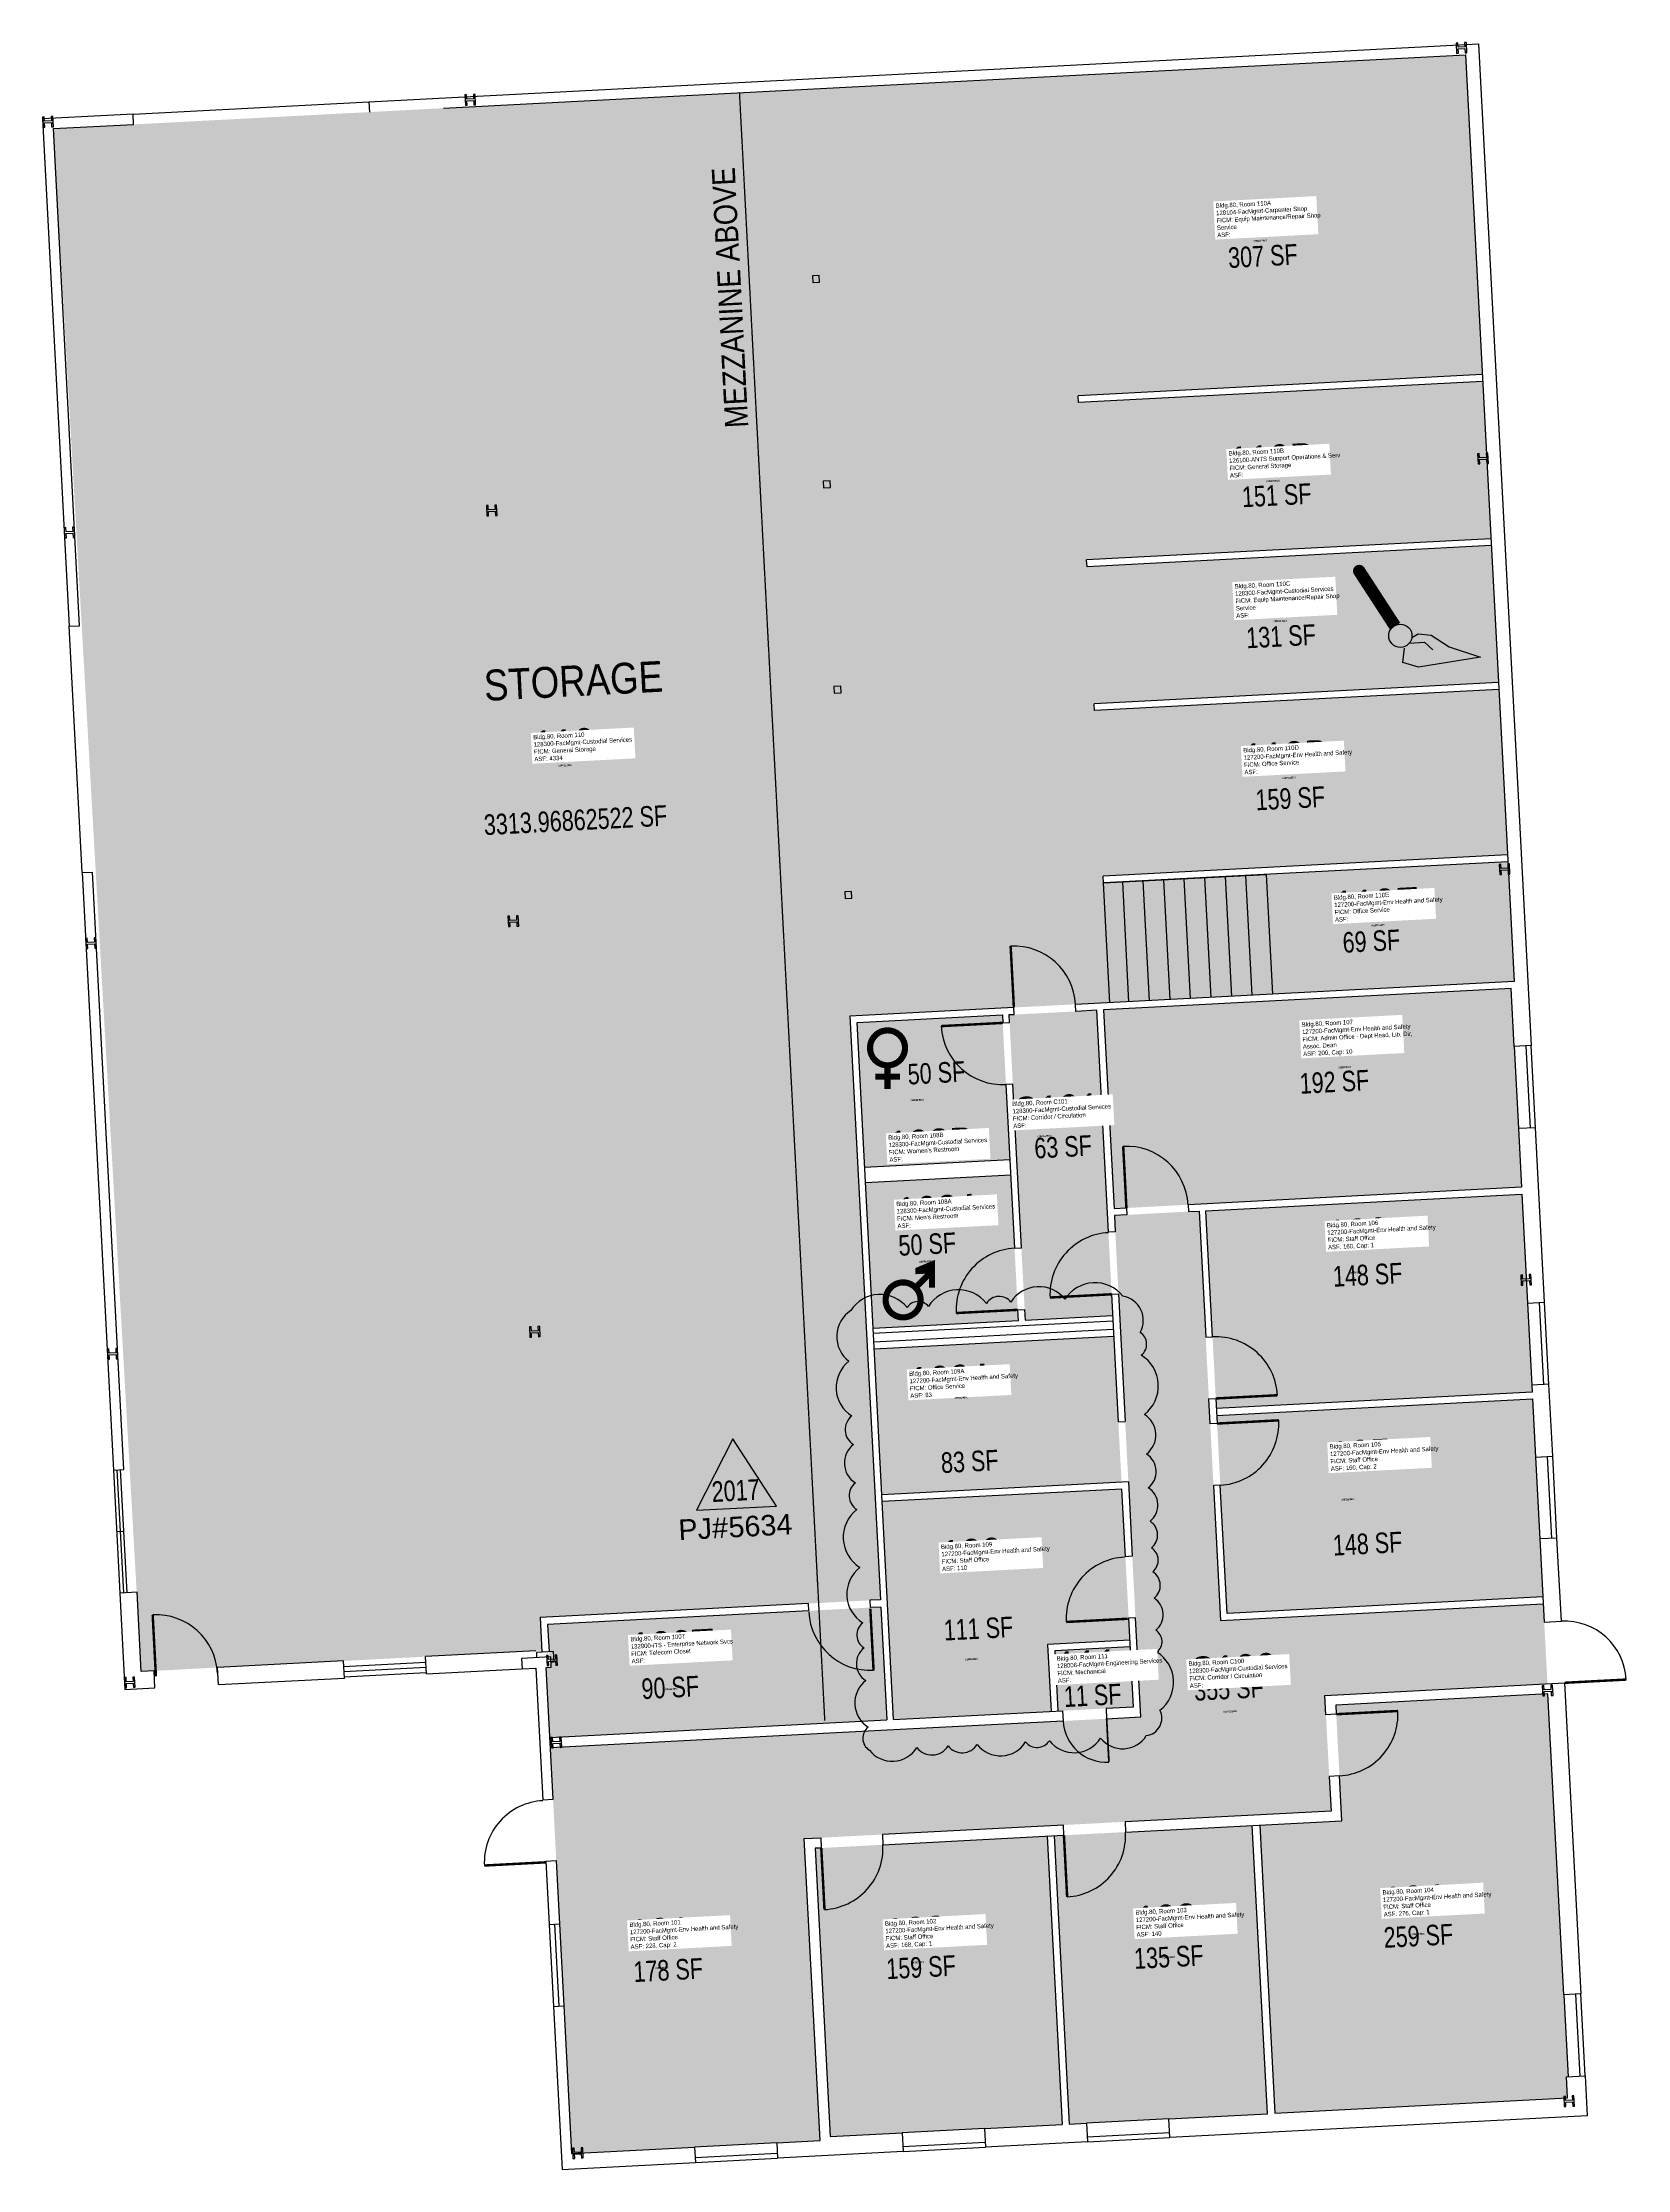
# Model space of a CAD drawing. Header units: inches. Extents: x 69213556 to 69214481, y 27686969 to 27688210.
import ezdxf
from ezdxf.enums import TextEntityAlignment as Align

# ---------------------------------------------------------------- set-up
doc = ezdxf.new("R2010")
doc.units = ezdxf.units.IN
doc.header["$MEASUREMENT"] = 0
doc.linetypes.add('DASHED2', pattern=[0.375, 0.25, -0.125])
doc.layers.get('0').update_dxf_attribs({"linetype": 'CONTINUOUS'})
for name, color, linetype in [('A-COLS', 5, 'CONTINUOUS'), ('A-DOOR', 2, 'CONTINUOUS'), ('A-FLOR', 3, 'CONTINUOUS'), ('A-GLAZ', 1, 'CONTINUOUS'), ('A-IDEN-ICON', 4, 'CONTINUOUS'), ('A-IDEN-RNUM', 7, 'CONTINUOUS'), ('A-IDEN-SNUM', 4, 'CONTINUOUS'), ('A-IDEN-TEXT', 4, 'CONTINUOUS'), ('A-IDEN-VNUM', 4, 'CONTINUOUS'), ('A-WALL', 5, 'CONTINUOUS'), ('AREA-TEXT', 3, 'CONTINUOUS'), ('Rooms-Category-Color', 7, 'CONTINUOUS'), ('Rooms-College-Color', 7, 'CONTINUOUS'), ('Rooms-Department-Color', 7, 'CONTINUOUS'), ('Rooms-Division-Color', 7, 'CONTINUOUS'), ('Rooms-Information', 7, 'CONTINUOUS')]:
    doc.layers.add(name, color=color, linetype=linetype)
doc.layers.add('A-REV', color=1, linetype='CONTINUOUS', true_color=0xff0000)
doc.styles.add('Arial', font='arial.ttf')
doc.styles.add('CP_AREA', font='arial.ttf', dxfattribs={"height": 15})
doc.styles.add('CP_ROOMSNUMBER', font='arial.ttf', dxfattribs={"height": 1})
doc.styles.add('CP_ROOMVNUMBER', font='arial.ttf', dxfattribs={"width": 0.85, "height": 0.075})

# ---------------------------------------------------------------- blocks, each defined once
blk = doc.blocks.new('CPMEN')
at = {"color": 0, "linetype": 'ByBlock', "const_width": 0.015}
for points in [[(0.05500000000000682, 0.00999999999999801), (0.05500000000000682, 0.04999999999999716), (0.01499999999998636, 0.04999999999999716)], [(0.01505203820042311, 0.01005203820042766), (0.05500000000000682, 0.04999999999999716)]]:
    blk.add_lwpolyline(points, dxfattribs=at)
blk.add_lwpolyline([(-0.05750000000000455, -0.02000000000000313, 1), (0.02750000000000341, -0.02000000000000313, 1)], format="xyb", close=True, dxfattribs=at)
blk = doc.blocks.new('CPWOMEN')
at = {"color": 0, "linetype": 'ByBlock', "const_width": 0.015}
blk.add_lwpolyline([(-0.03750000000002274, 0, 1), (0.04750000000001364, 0, 1)], format="xyb", close=True, dxfattribs=at)
for points in [[(0.004999999999995453, -0.03999999999999915), (0.004999999999995453, -0.1000000000000014)], [(-0.02499999999997726, -0.07000000000000028), (0.03500000000002501, -0.07000000000000028)]]:
    blk.add_lwpolyline(points, dxfattribs=at)
blk = doc.blocks.new('CPCUST')
for p, q in [((0.01710768682040442, -0.06389526559284252), (0.0200060361243295, -0.04661972163469329)), ((0.02622214892754526, -0.04084634061456337), (0.04458070617089993, -0.04056143188978271)), ((0.02967819985884024, -0.03407984564873644), (0.03758796190733493, -0.03023640276653876)), ((0.03758796190733493, -0.03023640276653876), (0.05333712680812452, -0.03237435190612691)), ((0.04458070617089993, -0.04056143188978271), (0.05433683077672191, -0.05052010497931518)), ((0.05333712680812452, -0.03237435190612691), (0.07452052005001242, -0.04788691310499892)), ((0.07452052005001242, -0.04788691310499892), (0.1117389269889917, -0.06251715192284006)), ((0.03576614561557623, -0.07045290280554815), (0.01710768682040442, -0.06389526559284252)), ((0.1117389269889917, -0.06251715192284006), (0.03576614561557623, -0.07045290280554815))]:
    blk.add_line(p, q)
at = {"const_width": 0.015}
blk.add_lwpolyline([(-0.0299999999999998, 0.05), (0.01000000000000023, -0.01928203230275514)], dxfattribs=at)
at = {"const_width": 0.0075}
blk.add_lwpolyline([(-0.03324759526419152, 0.04812499999999999, 1), (-0.0267524047358082, 0.05187500000000002, 1)], format="xyb", close=True, dxfattribs=at)
blk.add_circle((0.01581866083250016, -0.03126680850405537), 0.01414213562373094)
blk = doc.blocks.new('ProjectRev')
for p, q in [((0, 0.1219824164496401), (-0.1220957161743463, -0.0894935673508428)), ((0.1220957161743428, -0.0894935673508428), (0, 0.1219824164496401)), ((-0.1220957161743463, -0.0894935673508428), (0.1220957161743428, -0.0894935673508428))]:
    blk.add_line(p, q)
at = {"insert": (-0.1797527879617747, -0.1150713105150771), "char_height": 0.0625, "attachment_point": 1, "style": 'Arial'}
blk.add_mtext_dynamic_manual_height_columns('PJ#', width=0.247489784066488, gutter_width=0.3125, heights=[0], dxfattribs=at)
at = {"style": 'Arial', "width": 0.75}
blk.add_attdef('YEAR', text='', height=0.0625, dxfattribs=at).set_placement((0, -0.03591134909623639), align=Align.MIDDLE_CENTER)
at = {"style": 'Arial'}
blk.add_attdef('PROJECT', text='', height=0.0625, dxfattribs=at).set_placement((-0.02758404181815877, -0.1150713105150771), align=Align.TOP_LEFT)

msp = doc.modelspace()

# ---------------------------------------------------------------- hatches: boundary and pattern name
at = {"layer": 'Rooms-Category-Color', "true_color": 0xe3c5e1}
for points in [[(69214160.14481686, 27688004.34820081), (69214395.92716104, 27688016.69891009), (69214386.14822334, 27688203.38461385), (69214150.36587916, 27688191.03390457)], [(69213613.68229097, 27687259.74324055), (69213847.33253983, 27687271.98226678), (69213846.3249284, 27687291.21816481), (69214044.86393361, 27687301.61800006), (69214027.02000631, 27687642.26912424), (69214178.69500509, 27687650.21413734), (69214273.53144321, 27687655.03900213), (69214269.87030156, 27687724.93236115), (69214175.04132523, 27687719.96504639), (69214160.14481686, 27688004.34820081), (69214160.4459451, 27687998.59948465), (69214150.36587916, 27688191.03390457), (69213562.50710279, 27688160.24078956)], [(69214400.94893137, 27687920.83034474), (69214165.16658719, 27687908.47963546), (69214160.3540573, 27688000.35367727), (69214396.13640147, 27688012.70438654)], [(69214169.56063622, 27687824.59464077), (69214405.3429804, 27687836.94535005), (69214401.1581718, 27687916.83582119), (69214165.37582763, 27687904.48511191)]]:
    msp.add_hatch(color=254, dxfattribs=at).paths.add_polyline_path(points)
at = {"layer": 'Rooms-Category-Color', "true_color": 0xfa9ba3}
for points in [[(69214174.8320848, 27687723.95956994), (69214410.61442898, 27687736.31027922), (69214405.55222084, 27687832.95082651), (69214169.76987666, 27687820.60011723)], [(69214273.53144321, 27687655.03900213), (69214414.48481105, 27687662.42239665), (69214410.8236694, 27687732.31575567), (69214269.87030156, 27687724.93236115)], [(69214412.69678967, 27687658.32325288), (69214175.06896159, 27687645.8758738), (69214181.14400299, 27687529.8997412), (69214273.94465025, 27687534.7608084), (69214418.77183107, 27687542.34712102)], [(69214418.9810715, 27687538.35259744), (69214234.73944134, 27687528.70168477), (69214240.7891608, 27687413.20896248), (69214425.03079094, 27687422.85987515)], [(69214181.03750849, 27687455.46572622), (69214185.50349222, 27687370.20745592), (69214045.66028632, 27687362.88221369), (69214041.19430259, 27687448.14048402)], [(69214425.24003138, 27687418.86535158), (69214240.99840125, 27687409.21443878), (69214247.05068652, 27687293.67273368), (69214431.29231666, 27687303.32364634)], [(69214052.53200763, 27687231.69698982), (69214144.44093084, 27687236.51134688), (69214142.39594954, 27687275.55124939), (69214190.33023222, 27687278.06213456), (69214185.71273261, 27687366.21293236), (69214045.86952674, 27687358.88769014)], [(69214444.96868947, 27687023.11683662), (69214445.96732023, 27687023.16914672), (69214434.26078644, 27687246.65380324), (69214310.4768796, 27687240.1697764), (69214310.75697283, 27687234.82263191), (69214314.01360497, 27687172.65159727), (69214266.11530027, 27687170.1425967), (69214274.92701854, 27687001.92168466), (69214445.61059912, 27687010.86240195)], [(69214000.46300922, 27687162.23547104), (69213855.51120578, 27687154.64263119), (69213864.74140488, 27686978.43267196), (69214009.69320832, 27686986.02551182)], [(69214142.13114151, 27687163.64808033), (69214006.76865523, 27687156.55754639), (69214015.58037345, 27686988.33663432), (69214150.94285972, 27686995.42716826)], [(69214261.77429168, 27687169.91520675), (69214146.12566507, 27687163.85732074), (69214154.93738328, 27686995.63640869), (69214270.58600995, 27687001.69429471)]]:
    msp.add_hatch(color=241, dxfattribs=at).paths.add_polyline_path(points)
at = {"layer": 'Rooms-Category-Color', "true_color": 0xadadad}
for points in [[(69214115.98374578, 27687642.92372359), (69214031.22377034, 27687638.48384111), (69214035.64293224, 27687554.119419), (69214120.40290852, 27687558.55930115)], [(69214171.07443804, 27687645.66663338), (69214119.98573154, 27687642.99051362), (69214120.98695886, 27687623.87649138), (69214129.32108067, 27687464.77317724), (69214180.4097872, 27687467.44929687)], [(69214120.87142736, 27687549.61500008), (69214036.11145149, 27687545.17511795), (69214040.56658131, 27687460.12405468), (69214125.32655716, 27687464.56393683)], [(69214432.06376189, 27687288.59630056), (69214431.5015571, 27687299.32912278), (69214243.26540336, 27687289.46896969), (69214230.74491775, 27687528.49244434), (69214181.35324338, 27687525.90521834), (69214196.68359782, 27687233.23968714), (69214048.8513447, 27687225.49596404), (69214002.0545755, 27687223.04466393), (69213852.33898053, 27687215.20228796), (69213855.5112058, 27687154.64263118), (69214000.46300921, 27687162.23547105), (69214307.707959, 27687178.32952196), (69214304.76518747, 27687234.50877127), (69214304.17123365, 27687245.84770109), (69214423.11376387, 27687252.07812779), (69214433.94692577, 27687252.64558857)], [(69214046.8110856, 27687264.44571699), (69214048.53748405, 27687231.4877494), (69213852.02511983, 27687221.1940733), (69213849.88228188, 27687262.10211704), (69213852.20483963, 27687262.22377685), (69213851.59916541, 27687271.20438942), (69213850.7599974, 27687287.22460287), (69214002.99573153, 27687295.19898832), (69214045.08468713, 27687297.40368459)], [(69214192.3752135, 27687239.02223204), (69214190.53947265, 27687274.067611), (69214146.59971353, 27687271.76596626), (69214148.4354544, 27687236.72058731)]]:
    msp.add_hatch(color=253, dxfattribs=at).paths.add_polyline_path(points)
at = {"layer": 'Rooms-College-Color', "true_color": 0xadadad}
for points in [[(69214160.14481686, 27688004.34820081), (69214395.92716104, 27688016.69891009), (69214386.14822334, 27688203.38461385), (69214150.36587916, 27688191.03390457)], [(69213613.68229097, 27687259.74324055), (69213847.33253983, 27687271.98226678), (69213846.3249284, 27687291.21816481), (69214044.86393361, 27687301.61800006), (69214027.02000631, 27687642.26912424), (69214178.69500509, 27687650.21413734), (69214273.53144321, 27687655.03900213), (69214269.87030156, 27687724.93236115), (69214175.04132523, 27687719.96504639), (69214160.14481686, 27688004.34820081), (69214160.4459451, 27687998.59948465), (69214150.36587916, 27688191.03390457), (69213562.50710279, 27688160.24078956)], [(69214400.94893137, 27687920.83034474), (69214165.16658719, 27687908.47963546), (69214160.3540573, 27688000.35367727), (69214396.13640147, 27688012.70438654)], [(69214169.56063622, 27687824.59464077), (69214405.3429804, 27687836.94535005), (69214401.1581718, 27687916.83582119), (69214165.37582763, 27687904.48511191)], [(69214174.8320848, 27687723.95956994), (69214410.61442898, 27687736.31027922), (69214405.55222084, 27687832.95082651), (69214169.76987666, 27687820.60011723)], [(69214273.53144321, 27687655.03900213), (69214414.48481105, 27687662.42239665), (69214410.8236694, 27687732.31575567), (69214269.87030156, 27687724.93236115)], [(69214115.98374578, 27687642.92372359), (69214031.22377034, 27687638.48384111), (69214035.64293224, 27687554.119419), (69214120.40290852, 27687558.55930115)], [(69214171.07443804, 27687645.66663338), (69214119.98573154, 27687642.99051362), (69214120.98695886, 27687623.87649138), (69214129.32108067, 27687464.77317724), (69214180.4097872, 27687467.44929687)], [(69214120.87142736, 27687549.61500008), (69214036.11145149, 27687545.17511795), (69214040.56658131, 27687460.12405468), (69214125.32655716, 27687464.56393683)], [(69214432.06376189, 27687288.59630056), (69214431.5015571, 27687299.32912278), (69214243.26540336, 27687289.46896969), (69214230.74491775, 27687528.49244434), (69214181.35324338, 27687525.90521834), (69214196.68359782, 27687233.23968714), (69214048.8513447, 27687225.49596404), (69214002.0545755, 27687223.04466393), (69213852.33898053, 27687215.20228796), (69213855.5112058, 27687154.64263118), (69214000.46300921, 27687162.23547105), (69214307.707959, 27687178.32952196), (69214304.76518747, 27687234.50877127), (69214304.17123365, 27687245.84770109), (69214423.11376387, 27687252.07812779), (69214433.94692577, 27687252.64558857)], [(69214046.8110856, 27687264.44571699), (69214048.53748405, 27687231.4877494), (69213852.02511983, 27687221.1940733), (69213849.88228188, 27687262.10211704), (69213852.20483963, 27687262.22377685), (69213851.59916541, 27687271.20438942), (69213850.7599974, 27687287.22460287), (69214002.99573153, 27687295.19898832), (69214045.08468713, 27687297.40368459)], [(69214192.3752135, 27687239.02223204), (69214190.53947265, 27687274.067611), (69214146.59971353, 27687271.76596626), (69214148.4354544, 27687236.72058731)]]:
    msp.add_hatch(color=253, dxfattribs=at).paths.add_polyline_path(points)
at = {"layer": 'Rooms-College-Color', "true_color": 0x80bc67}
for points in [[(69214412.69678967, 27687658.32325288), (69214175.06896159, 27687645.8758738), (69214181.14400299, 27687529.8997412), (69214273.94465025, 27687534.7608084), (69214418.77183107, 27687542.34712102)], [(69214418.9810715, 27687538.35259744), (69214234.73944134, 27687528.70168477), (69214240.7891608, 27687413.20896248), (69214425.03079094, 27687422.85987515)], [(69214181.03750849, 27687455.46572622), (69214185.50349222, 27687370.20745592), (69214045.66028632, 27687362.88221369), (69214041.19430259, 27687448.14048402)], [(69214425.24003138, 27687418.86535158), (69214240.99840125, 27687409.21443878), (69214247.05068652, 27687293.67273368), (69214431.29231666, 27687303.32364634)], [(69214052.53200763, 27687231.69698982), (69214144.44093084, 27687236.51134688), (69214142.39594954, 27687275.55124939), (69214190.33023222, 27687278.06213456), (69214185.71273261, 27687366.21293236), (69214045.86952674, 27687358.88769014)], [(69214444.96868947, 27687023.11683662), (69214445.96732023, 27687023.16914672), (69214434.26078644, 27687246.65380324), (69214310.4768796, 27687240.1697764), (69214310.75697283, 27687234.82263191), (69214314.01360497, 27687172.65159727), (69214266.11530027, 27687170.1425967), (69214274.92701854, 27687001.92168466), (69214445.61059912, 27687010.86240195)], [(69214000.46300922, 27687162.23547104), (69213855.51120578, 27687154.64263119), (69213864.74140488, 27686978.43267196), (69214009.69320832, 27686986.02551182)], [(69214142.13114151, 27687163.64808033), (69214006.76865523, 27687156.55754639), (69214015.58037345, 27686988.33663432), (69214150.94285972, 27686995.42716826)], [(69214261.77429168, 27687169.91520675), (69214146.12566507, 27687163.85732074), (69214154.93738328, 27686995.63640869), (69214270.58600995, 27687001.69429471)]]:
    msp.add_hatch(color=83, dxfattribs=at).paths.add_polyline_path(points)
at = {"layer": 'Rooms-Department-Color', "true_color": 0x80bc67}
for points in [[(69214160.14481686, 27688004.34820081), (69214395.92716104, 27688016.69891009), (69214386.14822334, 27688203.38461385), (69214150.36587916, 27688191.03390457)], [(69213613.68229097, 27687259.74324055), (69213847.33253983, 27687271.98226678), (69213846.3249284, 27687291.21816481), (69214044.86393361, 27687301.61800006), (69214027.02000631, 27687642.26912424), (69214178.69500509, 27687650.21413734), (69214273.53144321, 27687655.03900213), (69214269.87030156, 27687724.93236115), (69214175.04132523, 27687719.96504639), (69214160.14481686, 27688004.34820081), (69214160.4459451, 27687998.59948465), (69214150.36587916, 27688191.03390457), (69213562.50710279, 27688160.24078956)], [(69214400.94893137, 27687920.83034474), (69214165.16658719, 27687908.47963546), (69214160.3540573, 27688000.35367727), (69214396.13640147, 27688012.70438654)], [(69214169.56063622, 27687824.59464077), (69214405.3429804, 27687836.94535005), (69214401.1581718, 27687916.83582119), (69214165.37582763, 27687904.48511191)], [(69214174.8320848, 27687723.95956994), (69214410.61442898, 27687736.31027922), (69214405.55222084, 27687832.95082651), (69214169.76987666, 27687820.60011723)], [(69214273.53144321, 27687655.03900213), (69214414.48481105, 27687662.42239665), (69214410.8236694, 27687732.31575567), (69214269.87030156, 27687724.93236115)], [(69214412.69678967, 27687658.32325288), (69214175.06896159, 27687645.8758738), (69214181.14400299, 27687529.8997412), (69214273.94465025, 27687534.7608084), (69214418.77183107, 27687542.34712102)], [(69214418.9810715, 27687538.35259744), (69214234.73944134, 27687528.70168477), (69214240.7891608, 27687413.20896248), (69214425.03079094, 27687422.85987515)], [(69214181.03750849, 27687455.46572622), (69214185.50349222, 27687370.20745592), (69214045.66028632, 27687362.88221369), (69214041.19430259, 27687448.14048402)], [(69214425.24003138, 27687418.86535158), (69214240.99840125, 27687409.21443878), (69214247.05068652, 27687293.67273368), (69214431.29231666, 27687303.32364634)], [(69214052.53200763, 27687231.69698982), (69214144.44093084, 27687236.51134688), (69214142.39594954, 27687275.55124939), (69214190.33023222, 27687278.06213456), (69214185.71273261, 27687366.21293236), (69214045.86952674, 27687358.88769014)], [(69214444.96868947, 27687023.11683662), (69214445.96732023, 27687023.16914672), (69214434.26078644, 27687246.65380324), (69214310.4768796, 27687240.1697764), (69214310.75697283, 27687234.82263191), (69214314.01360497, 27687172.65159727), (69214266.11530027, 27687170.1425967), (69214274.92701854, 27687001.92168466), (69214445.61059912, 27687010.86240195)], [(69214000.46300922, 27687162.23547104), (69213855.51120578, 27687154.64263119), (69213864.74140488, 27686978.43267196), (69214009.69320832, 27686986.02551182)], [(69214142.13114151, 27687163.64808033), (69214006.76865523, 27687156.55754639), (69214015.58037345, 27686988.33663432), (69214150.94285972, 27686995.42716826)], [(69214261.77429168, 27687169.91520675), (69214146.12566507, 27687163.85732074), (69214154.93738328, 27686995.63640869), (69214270.58600995, 27687001.69429471)]]:
    msp.add_hatch(color=83, dxfattribs=at).paths.add_polyline_path(points)
at = {"layer": 'Rooms-Department-Color', "true_color": 0xacacac}
for points in [[(69214115.98374578, 27687642.92372359), (69214031.22377034, 27687638.48384111), (69214035.64293224, 27687554.119419), (69214120.40290852, 27687558.55930115)], [(69214171.07443804, 27687645.66663338), (69214119.98573154, 27687642.99051362), (69214120.98695886, 27687623.87649138), (69214129.32108067, 27687464.77317724), (69214180.4097872, 27687467.44929687)], [(69214120.87142736, 27687549.61500008), (69214036.11145149, 27687545.17511795), (69214040.56658131, 27687460.12405468), (69214125.32655716, 27687464.56393683)], [(69214432.06376189, 27687288.59630056), (69214431.5015571, 27687299.32912278), (69214243.26540336, 27687289.46896969), (69214230.74491775, 27687528.49244434), (69214181.35324338, 27687525.90521834), (69214196.68359782, 27687233.23968714), (69214048.8513447, 27687225.49596404), (69214002.0545755, 27687223.04466393), (69213852.33898053, 27687215.20228796), (69213855.5112058, 27687154.64263118), (69214000.46300921, 27687162.23547105), (69214307.707959, 27687178.32952196), (69214304.76518747, 27687234.50877127), (69214304.17123365, 27687245.84770109), (69214423.11376387, 27687252.07812779), (69214433.94692577, 27687252.64558857)], [(69214046.8110856, 27687264.44571699), (69214048.53748405, 27687231.4877494), (69213852.02511983, 27687221.1940733), (69213849.88228188, 27687262.10211704), (69213852.20483963, 27687262.22377685), (69213851.59916541, 27687271.20438942), (69213850.7599974, 27687287.22460287), (69214002.99573153, 27687295.19898832), (69214045.08468713, 27687297.40368459)], [(69214192.3752135, 27687239.02223204), (69214190.53947265, 27687274.067611), (69214146.59971353, 27687271.76596626), (69214148.4354544, 27687236.72058731)]]:
    msp.add_hatch(color=253, dxfattribs=at).paths.add_polyline_path(points)
at = {"layer": 'Rooms-Division-Color', "true_color": 0x80bc67}
for points in [[(69214160.14481686, 27688004.34820081), (69214395.92716104, 27688016.69891009), (69214386.14822334, 27688203.38461385), (69214150.36587916, 27688191.03390457)], [(69213613.68229097, 27687259.74324055), (69213847.33253983, 27687271.98226678), (69213846.3249284, 27687291.21816481), (69214044.86393361, 27687301.61800006), (69214027.02000631, 27687642.26912424), (69214178.69500509, 27687650.21413734), (69214273.53144321, 27687655.03900213), (69214269.87030156, 27687724.93236115), (69214175.04132523, 27687719.96504639), (69214160.14481686, 27688004.34820081), (69214160.4459451, 27687998.59948465), (69214150.36587916, 27688191.03390457), (69213562.50710279, 27688160.24078956)], [(69214400.94893137, 27687920.83034474), (69214165.16658719, 27687908.47963546), (69214160.3540573, 27688000.35367727), (69214396.13640147, 27688012.70438654)], [(69214169.56063622, 27687824.59464077), (69214405.3429804, 27687836.94535005), (69214401.1581718, 27687916.83582119), (69214165.37582763, 27687904.48511191)], [(69214174.8320848, 27687723.95956994), (69214410.61442898, 27687736.31027922), (69214405.55222084, 27687832.95082651), (69214169.76987666, 27687820.60011723)], [(69214273.53144321, 27687655.03900213), (69214414.48481105, 27687662.42239665), (69214410.8236694, 27687732.31575567), (69214269.87030156, 27687724.93236115)], [(69214412.69678967, 27687658.32325288), (69214175.06896159, 27687645.8758738), (69214181.14400299, 27687529.8997412), (69214273.94465025, 27687534.7608084), (69214418.77183107, 27687542.34712102)], [(69214418.9810715, 27687538.35259744), (69214234.73944134, 27687528.70168477), (69214240.7891608, 27687413.20896248), (69214425.03079094, 27687422.85987515)], [(69214181.03750849, 27687455.46572622), (69214185.50349222, 27687370.20745592), (69214045.66028632, 27687362.88221369), (69214041.19430259, 27687448.14048402)], [(69214425.24003138, 27687418.86535158), (69214240.99840125, 27687409.21443878), (69214247.05068652, 27687293.67273368), (69214431.29231666, 27687303.32364634)], [(69214052.53200763, 27687231.69698982), (69214144.44093084, 27687236.51134688), (69214142.39594954, 27687275.55124939), (69214190.33023222, 27687278.06213456), (69214185.71273261, 27687366.21293236), (69214045.86952674, 27687358.88769014)], [(69214444.96868947, 27687023.11683662), (69214445.96732023, 27687023.16914672), (69214434.26078644, 27687246.65380324), (69214310.4768796, 27687240.1697764), (69214310.75697283, 27687234.82263191), (69214314.01360497, 27687172.65159727), (69214266.11530027, 27687170.1425967), (69214274.92701854, 27687001.92168466), (69214445.61059912, 27687010.86240195)], [(69214000.46300922, 27687162.23547104), (69213855.51120578, 27687154.64263119), (69213864.74140488, 27686978.43267196), (69214009.69320832, 27686986.02551182)], [(69214142.13114151, 27687163.64808033), (69214006.76865523, 27687156.55754639), (69214015.58037345, 27686988.33663432), (69214150.94285972, 27686995.42716826)], [(69214261.77429168, 27687169.91520675), (69214146.12566507, 27687163.85732074), (69214154.93738328, 27686995.63640869), (69214270.58600995, 27687001.69429471)]]:
    msp.add_hatch(color=83, dxfattribs=at).paths.add_polyline_path(points)
at = {"layer": 'Rooms-Division-Color', "true_color": 0xadadad}
for points in [[(69214115.98374578, 27687642.92372359), (69214031.22377034, 27687638.48384111), (69214035.64293224, 27687554.119419), (69214120.40290852, 27687558.55930115)], [(69214171.07443804, 27687645.66663338), (69214119.98573154, 27687642.99051362), (69214120.98695886, 27687623.87649138), (69214129.32108067, 27687464.77317724), (69214180.4097872, 27687467.44929687)], [(69214120.87142736, 27687549.61500008), (69214036.11145149, 27687545.17511795), (69214040.56658131, 27687460.12405468), (69214125.32655716, 27687464.56393683)], [(69214432.06376189, 27687288.59630056), (69214431.5015571, 27687299.32912278), (69214243.26540336, 27687289.46896969), (69214230.74491775, 27687528.49244434), (69214181.35324338, 27687525.90521834), (69214196.68359782, 27687233.23968714), (69214048.8513447, 27687225.49596404), (69214002.0545755, 27687223.04466393), (69213852.33898053, 27687215.20228796), (69213855.5112058, 27687154.64263118), (69214000.46300921, 27687162.23547105), (69214307.707959, 27687178.32952196), (69214304.76518747, 27687234.50877127), (69214304.17123365, 27687245.84770109), (69214423.11376387, 27687252.07812779), (69214433.94692577, 27687252.64558857)], [(69214046.8110856, 27687264.44571699), (69214048.53748405, 27687231.4877494), (69213852.02511983, 27687221.1940733), (69213849.88228188, 27687262.10211704), (69213852.20483963, 27687262.22377685), (69213851.59916541, 27687271.20438942), (69213850.7599974, 27687287.22460287), (69214002.99573153, 27687295.19898832), (69214045.08468713, 27687297.40368459)], [(69214192.3752135, 27687239.02223204), (69214190.53947265, 27687274.067611), (69214146.59971353, 27687271.76596626), (69214148.4354544, 27687236.72058731)]]:
    msp.add_hatch(color=253, dxfattribs=at).paths.add_polyline_path(points)

# ---------------------------------------------------------------- linework, layer by layer
at = {"layer": 'A-COLS'}
for points in [[(69214380.97559749, 27688204.17346566), (69214381.97422837, 27688204.22577577), (69214381.8434531, 27688206.72235299), (69214385.83797665, 27688206.93159342), (69214385.96875192, 27688204.4350162), (69214386.96738282, 27688204.48732631), (69214386.65352216, 27688210.47911164), (69214385.65489127, 27688210.42680153), (69214385.78566654, 27688207.93022431), (69214381.79114299, 27688207.72098388), (69214381.66036771, 27688210.2175611), (69214380.66173683, 27688210.16525099)], [(69213802.7683127, 27688173.88591338), (69213803.76694359, 27688173.93822348), (69213803.63616832, 27688176.43480071), (69213807.63069187, 27688176.64404114), (69213807.76146714, 27688174.14746391), (69213808.76009804, 27688174.19977402), (69213808.44623739, 27688180.19155936), (69213807.44760649, 27688180.13924925), (69213807.57838176, 27688177.64267202), (69213803.5838582, 27688177.4334316), (69213803.45308293, 27688179.93000882), (69213802.45445204, 27688179.87769871)], [(69213556.45995495, 27688160.98383231), (69213557.45858584, 27688161.03614242), (69213557.32781057, 27688163.53271964), (69213561.32233413, 27688163.74196007), (69213561.4531094, 27688161.24538285), (69213562.45174028, 27688161.29769295), (69213562.13787962, 27688167.28947829), (69213561.13924874, 27688167.23716818), (69213561.27002402, 27688164.74059096), (69213557.27550046, 27688164.53135053), (69213557.14472519, 27688167.02792775), (69213556.14609429, 27688166.97561764)], [(69214005.39909218, 27688070.3427248), (69214009.39361574, 27688070.55196523), (69214009.18437532, 27688074.54648879), (69214005.18985176, 27688074.33724836)], [(69214393.5300233, 27687964.50205228), (69214394.52865419, 27687964.55436239), (69214394.39787892, 27687967.05093961), (69214398.39240247, 27687967.26018004), (69214398.52317774, 27687964.76360282), (69214399.52180864, 27687964.81591292), (69214399.20794798, 27687970.80769826), (69214398.20931709, 27687970.75538815), (69214398.34009236, 27687968.25881093), (69214394.3455688, 27687968.0495705), (69214394.21479353, 27687970.54614772), (69214393.21616265, 27687970.49383761)], [(69214011.6763051, 27687950.50701811), (69214015.67082866, 27687950.71625854), (69214015.46158822, 27687954.7107821), (69214011.46706466, 27687954.50154167)], [(69213815.32273851, 27687934.2145), (69213816.32136941, 27687934.2668101), (69213816.19059414, 27687936.76338733), (69213820.18511769, 27687936.97262776), (69213820.31589296, 27687934.47605053), (69213821.31452386, 27687934.52836064), (69213821.0006632, 27687940.52014598), (69213820.00203231, 27687940.46783587), (69213820.13280758, 27687937.97125864), (69213816.13828403, 27687937.76201821), (69213816.00750875, 27687940.25859544), (69213815.00887786, 27687940.20628533)], [(69213569.01438077, 27687921.31241893), (69213570.01301166, 27687921.36472904), (69213569.88223639, 27687923.86130626), (69213573.87675995, 27687924.07054669), (69213574.00753522, 27687921.57396946), (69213575.0061661, 27687921.62627957), (69213574.69230545, 27687927.61806491), (69213573.69367456, 27687927.5657548), (69213573.82444984, 27687925.06917758), (69213569.82992628, 27687924.85993715), (69213569.69915101, 27687927.35651437), (69213568.70052011, 27687927.30420426)], [(69214017.953518, 27687830.67131142), (69214021.94804156, 27687830.88055185), (69214021.73880112, 27687834.87507541), (69214017.74427757, 27687834.66583498)], [(69214406.08444911, 27687724.8306389), (69214407.08308, 27687724.88294901), (69214406.95230474, 27687727.37952623), (69214410.94682829, 27687727.58876666), (69214411.07760355, 27687725.09218943), (69214412.07623444, 27687725.14449954), (69214411.7623738, 27687731.13628488), (69214410.76374291, 27687731.08397477), (69214410.89451818, 27687728.58739755), (69214406.89999463, 27687728.37815712), (69214406.76921935, 27687730.87473434), (69214405.77058847, 27687730.82242423)], [(69214024.2307309, 27687710.83560473), (69214028.22525446, 27687711.04484516), (69214028.01601404, 27687715.03936872), (69214024.02149048, 27687714.83012829)], [(69213827.87716432, 27687694.54308661), (69213828.87579522, 27687694.59539672), (69213828.74501996, 27687697.09197395), (69213832.73954351, 27687697.30121437), (69213832.87031877, 27687694.80463715), (69213833.86894967, 27687694.85694726), (69213833.55508903, 27687700.84873259), (69213832.55645813, 27687700.79642249), (69213832.6872334, 27687698.29984526), (69213828.69270985, 27687698.09060483), (69213828.56193458, 27687700.58718206), (69213827.56330368, 27687700.53487195)], [(69213581.56880657, 27687681.64100554), (69213582.56743747, 27687681.69331565), (69213582.43666221, 27687684.18989288), (69213586.43118577, 27687684.39913331), (69213586.56196102, 27687681.90255608), (69213587.5605919, 27687681.95486619), (69213587.24673127, 27687687.94665153), (69213586.24810039, 27687687.89434142), (69213586.37887566, 27687685.39776419), (69213582.3843521, 27687685.18852377), (69213582.25357683, 27687687.68510099), (69213581.25494593, 27687687.63279088)], [(69214418.63887493, 27687485.15922552), (69214419.63750581, 27687485.21153563), (69214419.50673054, 27687487.70811285), (69214423.5012541, 27687487.91735328), (69214423.63202937, 27687485.42077605), (69214424.63066027, 27687485.47308616), (69214424.31679963, 27687491.4648715), (69214423.31816873, 27687491.41256139), (69214423.448944, 27687488.91598416), (69214419.45442045, 27687488.70674374), (69214419.32364517, 27687491.20332096), (69214418.3250143, 27687491.15101085)], [(69213840.43159014, 27687454.87167323), (69213841.43022104, 27687454.92398334), (69213841.29944576, 27687457.42056056), (69213845.29396932, 27687457.62980099), (69213845.42474459, 27687455.13322377), (69213846.42337549, 27687455.18553388), (69213846.10951485, 27687461.17731921), (69213845.11088395, 27687461.1250091), (69213845.24165922, 27687458.62843188), (69213841.24713567, 27687458.41919145), (69213841.1163604, 27687460.91576868), (69213840.1177295, 27687460.86345857)], [(69213594.1232324, 27687441.96959216), (69213595.12186329, 27687442.02190227), (69213594.99108802, 27687444.51847949), (69213598.98561157, 27687444.72771992), (69213599.11638685, 27687442.2311427), (69213600.11501773, 27687442.28345281), (69213599.80115709, 27687448.27523815), (69213598.8025262, 27687448.22292804), (69213598.93330148, 27687445.72635081), (69213594.93877792, 27687445.51711038), (69213594.80800265, 27687448.01368761), (69213593.80937175, 27687447.9613775)], [(69213850.4751308, 27687263.13454252), (69213851.4737617, 27687263.18685263), (69213851.34298642, 27687265.68342986), (69213855.33750997, 27687265.89267028), (69213855.46828525, 27687263.39609306), (69213856.46691614, 27687263.44840317), (69213856.1530555, 27687269.44018851), (69213855.15442461, 27687269.3878784), (69213855.28519987, 27687266.89130117), (69213851.29067631, 27687266.68206074), (69213851.15990105, 27687269.17863797), (69213850.16127016, 27687269.12632786)], [(69213604.16677305, 27687250.23246146), (69213605.16540395, 27687250.28477157), (69213605.03462867, 27687252.78134879), (69213609.02915223, 27687252.99058922), (69213609.1599275, 27687250.49401199), (69213610.15855838, 27687250.5463221), (69213609.84469774, 27687256.53810744), (69213608.84606686, 27687256.48579733), (69213608.97684212, 27687253.98922011), (69213604.98231857, 27687253.77997968), (69213604.8515433, 27687256.2765569), (69213603.85291241, 27687256.22424679)], [(69214431.19330075, 27687245.48781214), (69214432.19193164, 27687245.54012224), (69214432.06115636, 27687248.03669947), (69214436.05567992, 27687248.2459399), (69214436.18645519, 27687245.74936267), (69214437.18508609, 27687245.80167278), (69214436.87122545, 27687251.79345811), (69214435.87259455, 27687251.74114801), (69214436.00336981, 27687249.24457078), (69214432.00884625, 27687249.03533036), (69214431.878071, 27687251.53190758), (69214430.87944011, 27687251.47959747)], [(69213852.98601596, 27687215.20025985), (69213853.98464686, 27687215.25256996), (69213853.85387158, 27687217.74914718), (69213857.84839514, 27687217.95838761), (69213857.97917041, 27687215.46181039), (69213858.97780131, 27687215.5141205), (69213858.66394067, 27687221.50590583), (69213857.66530977, 27687221.45359572), (69213857.79608503, 27687218.9570185), (69213853.80156147, 27687218.74777807), (69213853.67078622, 27687221.24435529), (69213852.67215532, 27687221.19204518)], [(69214443.74772657, 27687005.81639875), (69214444.74635746, 27687005.86870886), (69214444.61558218, 27687008.36528609), (69214448.61010574, 27687008.57452651), (69214448.74088101, 27687006.07794929), (69214449.7395119, 27687006.13025939), (69214449.42565125, 27687012.12204473), (69214448.42702036, 27687012.06973463), (69214448.55779563, 27687009.5731574), (69214444.56327207, 27687009.36391697), (69214444.4324968, 27687011.8604942), (69214443.43386592, 27687011.80818409)], [(69213865.54044178, 27686975.52884647), (69213866.53907268, 27686975.58115657), (69213866.4082974, 27686978.0777338), (69213870.40282096, 27686978.28697423), (69213870.53359623, 27686975.790397), (69213871.53222713, 27686975.84270711), (69213871.21836647, 27686981.83449245), (69213870.21973558, 27686981.78218234), (69213870.35051085, 27686979.28560512), (69213866.3559873, 27686979.07636469), (69213866.22521202, 27686981.57294191), (69213865.22658113, 27686981.52063181)]]:
    msp.add_lwpolyline(points, close=True, dxfattribs=at)
at = {"layer": 'A-DOOR'}
for p, q in [((69213608.97042717, 27688168.68284916), (69213746.55212687, 27688175.88962995)), ((69213579.24554989, 27687725.9933457), (69213571.7128946, 27687869.79619373))]:
    msp.add_line(p, q, dxfattribs=at)
for points, const_width in [([(69214122.70437554, 27687647.28124603), (69214120.82121167, 27687683.23195804)], 1.44), ([(69214116.225492, 27687638.30865319), (69214080.27477999, 27687636.42548932)], 1.44), ([(69214188.36379959, 27687530.277928), (69214186.48063572, 27687566.22864001)], 1.44), ([(69214179.75671989, 27687479.91673801), (69214143.80600789, 27687478.03357414)], 1.44), ([(69214124.99781317, 27687470.83985428), (69214089.04710115, 27687468.95669041)], 1.44), ([(69214240.48098849, 27687419.10803686), (69214276.4317005, 27687420.99120074)], 1.44), ([(69214241.24790071, 27687404.46722875), (69214277.1986127, 27687406.35039263)], 1.44), ([(69213622.26283158, 27687256.90489187), (69213620.37966771, 27687292.85560388)], 1.44), ([(69214038.9803545, 27687296.43477091), (69214040.86351839, 27687260.48405891)], 1.44), ([(69214189.16274484, 27687290.54448573), (69214153.21203281, 27687288.66132186)], 1.44), ([(69214443.93323472, 27687253.16868965), (69214479.88394672, 27687255.05185352)], 1.44), ([(69214310.75697277, 27687234.8226319), (69214346.7076848, 27687236.70579578)], 1.44), ([(69214176.83077821, 27687232.19976036), (69214178.15911494, 27687206.84102688)], 1.01574), ([(69214151.90750165, 27687164.16018388), (69214153.79066554, 27687128.20947187)], 1.44), ([(69214010.36424476, 27687156.7458899), (69214012.24740863, 27687120.79517789)], 1.44), ([(69213849.82995977, 27687148.40039105), (69213813.87924775, 27687146.51722718)], 1.44)]:
    msp.add_lwpolyline(points, dxfattribs=dict(at, const_width=const_width))
for centre, radius, start, end in [((69214122.71183732, 27687647.138796), 36.00000000074182, 2.998516958774368, 92.9985169447546), ((69214116.225492, 27687638.3086532), 36.00000000074182, 182.9985169587744, 272.9985169447546), ((69214188.36379957, 27687530.27792799), 36.00000000074182, 2.998516958774368, 92.9985169447546), ((69214179.75671989, 27687479.916738), 36.00000000074182, 92.9985169447546, 182.9985169587744), ((69214124.99781317, 27687470.83985427), 36.00000000074182, 92.9985169447546, 182.9985169587744), ((69214240.48098847, 27687419.10803685), 36.00000000074182, 2.998516958774368, 92.99983943803657), ((69214241.2479007, 27687404.46722876), 36.00000000074182, 272.9985169447546, 2.998516958774368), ((69214189.16274484, 27687290.54448572), 36.00000000074182, 92.9985169447546, 182.9985169587744), ((69213622.26283157, 27687256.90489186), 36.00000000074182, 2.998516958774368, 92.9985169447546), ((69214038.98035452, 27687296.43477093), 36.00000000074182, 182.9985169587744, 272.9985169447546), ((69214443.9332347, 27687253.16868964), 36.00000000074182, 2.998516958774368, 92.9985169447546), ((69214310.75697276, 27687234.82263191), 36.00000000074182, 272.9985169447546, 2.998516958774368), ((69214176.83077823, 27687232.19976037), 25.39350000052326, 182.9985169587744, 272.9985169447546), ((69213849.82995977, 27687148.40039104), 36.00000000074182, 92.9985169447546, 182.9985169587744), ((69214151.90750164, 27687164.1601839), 36.00000000074182, 272.9985169447546, 2.998516958774368), ((69214010.36424474, 27687156.74588991), 36.00000000074182, 272.9985169447546, 2.998516958774368)]:
    msp.add_arc(centre, radius, start, end, dxfattribs=at)
at = {"layer": 'A-FLOR', "linetype": 'DASHED2'}
msp.add_line((69214012.50078997, 27687231.24603511), (69213962.73270671, 27688181.34817713), dxfattribs=at)
at = {"layer": 'A-FLOR'}
for p, q in [((69214175.04132523, 27687719.96504639), (69214269.87030157, 27687724.93236114)), ((69214185.98530689, 27687720.53831211), (69214189.64644854, 27687650.6449531)), ((69214197.96887755, 27687721.1660334), (69214201.6300192, 27687651.27267439)), ((69214209.95244825, 27687721.79375469), (69214213.61358988, 27687651.90039568)), ((69214221.93601891, 27687722.42147598), (69214225.59716055, 27687652.52811697)), ((69214233.91958955, 27687723.04919727), (69214237.58073121, 27687653.15583826)), ((69214245.90316021, 27687723.67691856), (69214249.56430188, 27687653.78355955)), ((69214257.88673091, 27687724.30463985), (69214261.54787256, 27687654.41128084)), ((69214269.87030157, 27687724.93236114), (69214273.53144321, 27687655.03900213)), ((69214178.70246688, 27687650.07168737), (69214175.04132523, 27687719.96504639))]:
    msp.add_line(p, q, dxfattribs=at)
at = {"layer": 'A-GLAZ'}
for p, q in [((69214414.46737312, 27687624.52176838), (69214416.97825827, 27687576.58748569)), ((69214423.9686745, 27687576.95365645), (69214421.45778939, 27687624.88793914)), ((69214426.96456718, 27687577.11058676), (69214424.45368207, 27687625.04486946)), ((69214422.3144743, 27687474.71596594), (69214424.82535943, 27687426.78168325)), ((69214431.81577566, 27687427.147854), (69214429.30489054, 27687475.08213669)), ((69214434.81166837, 27687427.30478431), (69214432.30078322, 27687475.23906701)), ((69214439.51682554, 27687337.48055203), (69214437.00594041, 27687385.41483473)), ((69213597.50333788, 27687377.44137975), (69213601.26966561, 27687305.53995573)), ((69213599.50059965, 27687377.54599997), (69213603.26692739, 27687305.64457594)), ((69213601.49786143, 27687377.65062018), (69213605.26418917, 27687305.74919616)), ((69214427.01963152, 27687384.89173365), (69214429.53051667, 27687336.95745096)), ((69214436.52093284, 27687337.32362171), (69214434.01004773, 27687385.25790441)), ((69213599.38650174, 27687341.49066774), (69213603.3810253, 27687341.69990817)), ((69213779.65034403, 27687264.96639577), (69213731.71606135, 27687262.45551062)), ((69213731.85896721, 27687259.72735304), (69213779.79324992, 27687262.23823816)), ((69213732.01589754, 27687256.73146035), (69213779.95018023, 27687259.24234548)), ((69213854.7244788, 27687112.31142241), (69213857.23536395, 27687064.37713973)), ((69213857.72037143, 27687112.46835273), (69213860.23125657, 27687064.53407005)), ((69213851.72858612, 27687112.15449208), (69213854.23947127, 27687064.22020941)), ((69214443.45643525, 27687071.10342942), (69214445.96732038, 27687023.16914673)), ((69214452.95773658, 27687023.53531748), (69214450.44685146, 27687071.46960017)), ((69214455.95362926, 27687023.69224779), (69214453.44274412, 27687071.62653048)), ((69214105.50144863, 27686993.04686425), (69214057.56716596, 27686990.53597911)), ((69214213.0316491, 27686998.67949229), (69214165.0973664, 27686996.16860715)), ((69214165.51584728, 27686988.17956004), (69214213.45012996, 27686990.69044515)), ((69213984.42291087, 27686984.70180762), (69213936.4886282, 27686982.19092248)), ((69213936.80248883, 27686976.19913714), (69213984.73677152, 27686978.71002226)), ((69213936.95941913, 27686973.20324445), (69213984.89370185, 27686975.71412959)), ((69214057.9856468, 27686982.54693199), (69214105.91992949, 27686985.05781711)), ((69214058.14257711, 27686979.5510393), (69214106.07685982, 27686982.06192444)), ((69214165.67277758, 27686985.18366734), (69214213.60706028, 27686987.69455248))]:
    msp.add_line(p, q, dxfattribs=at)
at = {"layer": 'A-REV'}
msp.add_lwpolyline([(69214038.42940167, 27687213.87183752, 0.52056705), (69214066.11336264, 27687215.32197389, 0.52056705), (69214084.39391258, 27687216.27954244, 0.52056705), (69214101.27740939, 27687217.1639308, 0.52056705), (69214129.52238594, 27687218.64345419, 0.52056705), (69214143.40624145, 27687219.37071587, 0.52056705), (69214173.30646993, 27687220.93694438, 0.52056705), (69214199.97153299, 27687222.33370902, 0.52056705), (69214207.91143511, 27687237.1619136, 0.52056705), (69214206.13405685, 27687271.09311582, 0.52056705), (69214205.46238913, 27687283.91564981, 0.52056705), (69214204.48830715, 27687302.51145101, 0.52056705), (69214203.67583461, 27687318.02203225, 0.52056705), (69214202.94619745, 27687331.95123712, 0.52056705), (69214202.13437626, 27687347.44938386, 0.52056705), (69214201.11243978, 27687366.9587554, 0.52056705), (69214200.08061825, 27687386.65683884, 0.52056705), (69214198.86871979, 27687409.79269699, 0.52056705), (69214197.0565522, 27687444.38804803, 0.52056705), (69214196.3602101, 27687457.6816303, 0.52056705), (69214186.29087584, 27687478.74008606, 0.52056705), (69214152.50596191, 27687476.97037065, 0.52056705), (69214121.0272828, 27687475.32146002, 0.52056705), (69214106.74259739, 27687474.57320214, 0.52056705), (69214072.84431003, 27687472.79754801, 0.52056705), (69214060.45990947, 27687472.14883052, 0.52056705), (69214027.64854407, 27687470.43011135, 0.52056705), (69214026.54026744, 27687440.84244083, 0.52056705), (69214028.21140033, 27687408.9395257, 0.52056705), (69214029.08513734, 27687392.2593696, 0.52056705), (69214030.25979435, 27687369.83447252, 0.52056705), (69214031.07425924, 27687354.28585632, 0.52056705), (69214032.84167579, 27687320.54482888, 0.52056705), (69214034.5381727, 27687288.15769951, 0.52056705), (69214035.30681376, 27687273.48388727, 0.52056705), (69214036.30430575, 27687254.44117536, 0.52056705), (69214037.7269325, 27687227.28238934, 0.52056705)], format="xyb", close=True, dxfattribs=at)
at = {"layer": 'A-WALL'}
for p, q in [((69213608.97042717, 27688168.68284916), (69213556.20145682, 27688165.91871424)), ((69213609.28428783, 27688162.69106383), (69213608.97042717, 27688168.68284916)), ((69213746.55212687, 27688175.88962995), (69213746.86598754, 27688169.89784462)), ((69213556.20145682, 27688165.91871424), (69213571.7128946, 27687869.79619374)), ((69213562.50710279, 27688160.24078956), (69213609.28428783, 27688162.69106383)), ((69213577.70467994, 27687870.11005438), (69213562.50710279, 27688160.24078956)), ((69214395.92716105, 27688016.69891009), (69214160.14481686, 27688004.34820081)), ((69214396.13640147, 27688012.70438654), (69214160.3540573, 27688000.35367727)), ((69214160.3540573, 27688000.35367727), (69214160.14481686, 27688004.34820081)), ((69214400.94893138, 27687920.83034474), (69214165.16658719, 27687908.47963546)), ((69214165.37582763, 27687904.48511191), (69214165.16658719, 27687908.47963546)), ((69214401.1581718, 27687916.83582119), (69214165.37582763, 27687904.48511191)), ((69213571.7128946, 27687869.79619374), (69213577.70467994, 27687870.11005438)), ((69214405.34298041, 27687836.94535005), (69214169.56063622, 27687824.59464077)), ((69214405.55222084, 27687832.95082651), (69214169.76987666, 27687820.60011723)), ((69214169.76987666, 27687820.60011723), (69214169.56063622, 27687824.59464077)), ((69214410.614429, 27687736.31027922), (69214174.8320848, 27687723.95956994)), ((69213579.24555008, 27687725.99334571), (69213585.23733541, 27687726.30720636)), ((69213579.24555008, 27687725.99334571), (69213597.51284659, 27687377.25985251)), ((69213603.50463194, 27687377.57371315), (69213585.23733541, 27687726.30720636)), ((69214175.04132523, 27687719.96504639), (69214174.8320848, 27687723.95956994)), ((69214410.8236694, 27687732.31575567), (69214175.04132523, 27687719.96504639)), ((69214122.7043755, 27687647.28124604), (69214027.02000634, 27687642.26912424)), ((69214122.91361593, 27687643.28672248), (69214122.7043755, 27687647.28124604)), ((69214027.02000634, 27687642.26912424), (69214044.86393361, 27687301.61800006)), ((69214031.22377034, 27687638.48384111), (69214115.98374617, 27687642.92372362)), ((69214040.5665813, 27687460.12405468), (69214031.22376952, 27687638.48384106)), ((69214115.98374617, 27687642.92372362), (69214116.22549199, 27687638.30865319)), ((69214116.22549199, 27687638.30865319), (69214120.22001554, 27687638.51789362)), ((69214119.97826974, 27687643.13296369), (69214122.91361593, 27687643.28672248)), ((69214120.22001554, 27687638.51789362), (69214119.97826974, 27687643.13296369)), ((69214035.64293265, 27687554.11941902), (69214120.40290852, 27687558.55930115)), ((69214036.11145146, 27687545.17511795), (69214120.87142733, 27687549.61500008)), ((69214040.56658131, 27687460.12405468), (69214125.32655716, 27687464.56393683)), ((69214052.53200763, 27687231.69698982), (69214040.5665813, 27687460.12405468)), ((69214040.72351162, 27687457.12816202), (69214180.56671752, 27687464.45340422)), ((69214040.98506215, 27687452.13500757), (69214180.82826805, 27687459.46024977)), ((69214041.19430259, 27687448.14048402), (69214181.03750849, 27687455.46572622)), ((69214240.99840124, 27687409.21443892), (69214425.24003136, 27687418.86535158)), ((69214425.24003136, 27687418.86535158), (69214427.01963152, 27687384.89173365)), ((69214183.65301387, 27687405.53418177), (69214187.6475374, 27687405.7434222)), ((69213597.51284659, 27687377.25985251), (69213603.50463194, 27687377.57371315)), ((69214189.49801573, 27687370.41669635), (69214045.66028632, 27687362.88221369)), ((69214185.71273261, 27687366.21293236), (69214045.86952674, 27687358.88769014)), ((69213611.2559745, 27687306.06305681), (69213601.26966561, 27687305.53995573)), ((69213601.26966561, 27687305.53995573), (69213604.21908316, 27687249.23383059)), ((69213613.68229097, 27687259.74324055), (69213611.2559745, 27687306.06305681)), ((69214002.77497801, 27687299.41330379), (69214002.99573153, 27687295.19898832)), ((69214038.72569002, 27687301.29646766), (69214038.94644354, 27687297.08215219)), ((69214045.08468713, 27687297.40368459), (69214048.53748405, 27687231.4877494)), ((69213731.64962205, 27687265.9225847), (69213658.22679716, 27687262.0765631)), ((69213658.74989823, 27687252.09025413), (69213658.22679716, 27687262.0765631)), ((69213732.17272314, 27687255.93627559), (69213731.64962205, 27687265.9225847)), ((69213843.91651355, 27687271.80332942), (69213779.56984107, 27687268.43273325)), ((69213780.09294216, 27687258.44642406), (69213779.56984107, 27687268.43273325)), ((69213780.09294216, 27687258.44642406), (69213835.46232697, 27687261.34677341)), ((69213852.56431389, 27687268.25083269), (69213835.58758877, 27687267.36156087)), ((69213835.58758877, 27687267.36156087), (69213835.90144943, 27687261.36977554)), ((69213835.90144943, 27687261.36977554), (69213843.89049655, 27687261.7882564)), ((69213843.89049655, 27687261.7882564), (69213847.91649838, 27687184.92950064)), ((69213849.88228188, 27687262.10211704), (69213852.87817454, 27687262.25904736)), ((69213853.90828373, 27687185.24336129), (69213849.88228188, 27687262.10211704)), ((69213852.87817454, 27687262.25904736), (69213852.56431389, 27687268.25083269)), ((69213604.21908316, 27687249.23383059), (69213621.72998564, 27687250.15108359)), ((69213621.20688456, 27687260.13739249), (69213613.68229097, 27687259.74324055)), ((69213621.72998564, 27687250.15108359), (69213621.20688456, 27687260.13739249)), ((69213658.74989823, 27687252.09025413), (69213732.17272314, 27687255.93627559)), ((69214052.53200763, 27687231.69698982), (69214151.0989147, 27687236.86010421)), ((69214151.0989147, 27687236.86010421), (69214151.41277538, 27687230.86831888)), ((69213852.02511983, 27687221.1940733), (69214048.53748405, 27687231.4877494)), ((69214048.8513447, 27687225.49596406), (69213852.33898048, 27687215.20228796)), ((69214151.41277538, 27687230.86831888), (69214048.8513447, 27687225.49596406)), ((69213847.91649838, 27687184.92950064), (69213853.90828373, 27687185.24336129)), ((69214142.1311415, 27687163.6480803), (69214150.94285972, 27686995.42716826)), ((69213849.79311213, 27687149.10383498), (69213855.78489746, 27687149.41769563)), ((69213849.79311213, 27687149.10383498), (69213851.72858612, 27687112.15449208)), ((69213855.78489742, 27687149.41769563), (69213857.72037143, 27687112.46835273)), ((69213851.72858614, 27687112.15449208), (69213857.72037145, 27687112.46835273)), ((69213854.23947123, 27687064.2202094), (69213859.2204105, 27686969.13113338)), ((69214105.50144865, 27686993.04686426), (69214150.94285972, 27686995.42716826)), ((69214105.50144865, 27686993.04686426), (69214106.07685982, 27686982.06192444)), ((69213936.4886282, 27686982.19092248), (69213936.95941915, 27686973.20324447)), ((69213984.42291087, 27686984.70180762), (69213984.89370185, 27686975.71412959)), ((69213859.2204105, 27686969.13113338), (69213936.95941915, 27686973.20324447))]:
    msp.add_line(p, q, dxfattribs=at)
for points in [[(69213746.55212688, 27688175.88962956), (69214393.82340983, 27688209.79488005), (69214416.41832392, 27687778.44460847), (69214424.4490479, 27687625.13333878), (69214414.46273899, 27687624.61023771), (69214412.69678973, 27687658.32325289), (69214175.06896156, 27687645.8758738), (69214181.14400297, 27687529.89974189)], [(69213789.96558258, 27688172.15547963), (69214386.14822334, 27688203.38461385), (69214408.42927675, 27687778.02612761), (69214414.48481105, 27687662.42239665), (69214158.66254929, 27687649.02196041)], [(69214181.14400288, 27687529.89974188), (69214188.36379956, 27687530.27792801), (69214188.57304, 27687526.2834045), (69214181.35324338, 27687525.90521834), (69214181.85247335, 27687516.37462201), (69214177.85794984, 27687516.16538158), (69214171.074438, 27687645.66663337), (69214158.87178972, 27687645.02743642), (69214158.66254932, 27687649.02195991)], [(69214122.10317941, 27687602.56718161), (69214118.10865588, 27687602.35794119), (69214123.11464927, 27687506.79056627), (69214127.1091728, 27687506.9998067), (69214122.10317966, 27687602.56718162)], [(69214224.31451155, 27687532.16109191), (69214224.523752, 27687528.16656836), (69214230.74491775, 27687528.49244435), (69214234.60247137, 27687454.84946496), (69214238.59699492, 27687455.05870539), (69214234.73944134, 27687528.70168477), (69214418.9810715, 27687538.35259744), (69214422.31447437, 27687474.71596594), (69214432.30078322, 27687475.23906701), (69214426.96456718, 27687577.11058676), (69214416.97825828, 27687576.58748568), (69214418.77183105, 27687542.34712102), (69214224.3145116, 27687532.16109117)], [(69214183.65301387, 27687405.53418177), (69214179.75671989, 27687479.916738), (69214183.7512434, 27687480.12597843), (69214187.6475374, 27687405.7434222)], [(69214125.32655716, 27687464.56393681), (69214124.99781317, 27687470.83985427), (69214128.99233668, 27687471.04909469), (69214129.32108067, 27687464.77317724), (69214180.4097872, 27687467.44929688)], [(69214427.01963152, 27687384.89173365), (69214437.00594041, 27687385.41483473), (69214434.80441102, 27687427.4433313), (69214424.81810214, 27687426.92023023), (69214425.03079094, 27687422.85987514), (69214240.78916082, 27687413.20896247)], [(69214189.49801573, 27687370.41669635), (69214191.7735054, 27687326.97625267), (69214187.77898186, 27687326.76701224), (69214185.71273261, 27687366.21293236)], [(69214431.29231666, 27687303.32364634), (69214247.05068652, 27687293.67273368), (69214243.1302349, 27687368.5164733), (69214239.13571136, 27687368.30723288), (69214243.26540338, 27687289.46896969), (69214431.5015571, 27687299.32912278)], [(69214002.77497801, 27687299.41330379), (69213846.3249284, 27687291.21816481), (69213847.38484994, 27687270.98363589)], [(69214044.86393361, 27687301.61800006), (69214038.72569002, 27687301.29646766)], [(69214002.99573153, 27687295.19898832), (69213850.7599974, 27687287.22460287), (69213851.59916541, 27687271.20438942)], [(69214045.08468713, 27687297.40368459), (69214038.94644354, 27687297.08215219)], [(69214176.83077823, 27687232.19976031), (69214196.6835977, 27687233.23968714), (69214193.65189093, 27687291.11676188), (69214189.65736742, 27687290.90752146), (69214192.3752135, 27687239.02223204), (69214176.51691757, 27687238.19154565), (69214176.83077823, 27687232.19976031)], [(69214190.33023222, 27687278.06213456), (69214142.39594954, 27687275.55124939), (69214144.44093084, 27687236.51134688)], [(69214190.53947265, 27687274.067611), (69214146.59971353, 27687271.76596626), (69214148.4354544, 27687236.72058731)], [(69213852.72124422, 27687265.25494003), (69213854.48914304, 27687265.34754579), (69213854.1752824, 27687271.33933113), (69213844.18897352, 27687270.81623005), (69213844.34590383, 27687267.82033738)], [(69214443.93323465, 27687253.16868964), (69214453.44274409, 27687071.62653049), (69214443.45643525, 27687071.10342942), (69214434.26078644, 27687246.65380323), (69214310.4768796, 27687240.1697764), (69214310.75697277, 27687234.82263191), (69214304.76518747, 27687234.50877127), (69214304.17123365, 27687245.84770109), (69214443.93323472, 27687253.16868965)], [(69213984.42291087, 27686984.70180761), (69214009.69320832, 27686986.02551188), (69214000.46300922, 27687162.23547105), (69214010.05038409, 27687162.73767524), (69214010.36424474, 27687156.74588991), (69214006.76865523, 27687156.55754636), (69214015.58037345, 27686988.33663432), (69214057.56716596, 27686990.53597911), (69214058.14257711, 27686979.55103933), (69213984.89370184, 27686975.71412962)], [(69214046.00109608, 27687164.62083911), (69214046.31495675, 27687158.62905381), (69214151.90750167, 27687164.16018388), (69214151.59364101, 27687170.15196922), (69214046.00109608, 27687164.62083911)], [(69214146.12566505, 27687163.85732073), (69214154.93738328, 27686995.63640869), (69214165.09736641, 27686996.16860714), (69214165.6727776, 27686985.18366736), (69214106.07685982, 27686982.06192448)], [(69214213.60706028, 27686987.69455247), (69214213.0316491, 27686998.67949229), (69214270.58600993, 27687001.6942947), (69214261.7742917, 27687169.91520675)], [(69214266.11530027, 27687170.1425967), (69214274.92701854, 27687001.92168465), (69214445.61059912, 27687010.86240195), (69214444.96868947, 27687023.11683662), (69214455.95362921, 27687023.69224779), (69214457.1709501, 27687000.45287336), (69214213.60706028, 27686987.69455252)], [(69213854.23947127, 27687064.22020941), (69213860.23125657, 27687064.53407005), (69213864.74140488, 27686978.43267202), (69213936.48862821, 27686982.19092239)]]:
    msp.add_lwpolyline(points, dxfattribs=at)
for points in [[(69214237.25254746, 27687404.25794487), (69214236.48563524, 27687418.89875295), (69214240.48015882, 27687419.10799338), (69214241.24707104, 27687404.4671853)], [(69214429.52350989, 27687337.09121348), (69214432.06376189, 27687288.59630056), (69214442.05007078, 27687289.11940164), (69214439.50981879, 27687337.61431456)], [(69214314.01360497, 27687172.65159727), (69214312.64013663, 27687198.8719199), (69214306.6483513, 27687198.55805925), (69214307.707959, 27687178.32952196), (69214187.54435301, 27687172.03513309), (69214187.8582137, 27687166.04334775)]]:
    msp.add_lwpolyline(points, close=True, dxfattribs=at)

# ---------------------------------------------------------------- block references
at = {"layer": 'A-IDEN-ICON'}
for name, p, xscale, yscale, zscale, rotation in [('CPCUST', (69214339.77801418, 27687878.84376753), 480.0000000000001, 480.0000000000001, 480.0000000000001, 2.998516918100709), ('CPWOMEN', (69214047.82103015, 27687623.73094258), 239.9999999976731, 239.9999999976731, 239.9999999976731, 359.9999998526532), ('CPMEN', (69214061.70990035, 27687481.43614111), 239.9999999976731, 239.9999999976731, 239.9999999976731, 359.9999998526532)]:
    msp.add_blockref(name, p, dxfattribs=dict(at, xscale=xscale, yscale=yscale, zscale=zscale, rotation=rotation))
at = {"layer": 'A-REV', "xscale": 192, "yscale": 192, "zscale": 192, "rotation": 2.998516948186825}
msp.add_blockref('ProjectRev', (69213960.03477313, 27687372.24771678), dxfattribs=at).add_auto_attribs({'PROJECT': '5634', 'YEAR': '2017'})

# ---------------------------------------------------------------- texts
at = {"layer": 'A-IDEN-RNUM', "style": 'CP_ROOMSNUMBER'}
for s, p in [('0110-A0', (69214266.52876909, 27688094.8431244)), ('0110-B0', (69214273.87606582, 27687954.57888475)), ('0110-C0', (69214278.15678228, 27687872.85747568)), ('0110-00', (69213861.06079468, 27687788.58000277)), ('0110-D0', (69214282.95078778, 27687781.33707575)), ('0110-E0', (69214335.18650222, 27687695.3287655)), ('0107-00', (69214315.55323076, 27687612.42059008)), ('0108-B0', (69214066.36454806, 27687593.29429986)), ('C101-00', (69214140.55772331, 27687572.26550776)), ('0108-A0', (69214071.30138332, 27687499.04719536)), ('0106-00', (69214321.8304437, 27687492.58488339)), ('0109-A0', (69214091.96424332, 27687419.56451893)), ('0105-00', (69214317.46674809, 27687360.17533464)), ('0109-00', (69214097.96186897, 27687266.96326796)), ('0100-T0', (69213922.60405949, 27687249.5076557)), ('0111-00', (69214165.75014873, 27687257.84221184)), ('C100-00', (69214248.85359852, 27687236.4244424)), ('0104-00', (69214358.61239049, 27687106.54785679)), ('0101-00', (69213917.39605047, 27687086.81296149)), ('0102-00', (69214066.54304603, 27687089.94531551)), ('0103-00', (69214212.85732093, 27687092.98542075))]:
    msp.add_text(s, height=0.99996, rotation=2.998516958774368, dxfattribs=at).set_placement(p, align=Align.MIDDLE)
at = {"layer": 'A-IDEN-SNUM', "style": 'CP_ROOMSNUMBER'}
for s, p in [('08000110A0', (69214266.52876909, 27688094.8431244)), ('08000110B0', (69214273.87606582, 27687954.57888475)), ('08000110C0', (69214278.15678228, 27687872.85747568)), ('0800011000', (69213861.06079468, 27687788.58000277)), ('08000110D0', (69214282.95078778, 27687781.33707575)), ('08000110E0', (69214335.18650222, 27687695.3287655)), ('0800010700', (69214315.55323076, 27687612.42059008)), ('08000108B0', (69214066.36454806, 27687593.29429986)), ('0800C10100', (69214140.55772331, 27687572.26550776)), ('08000108A0', (69214071.30138332, 27687499.04719536)), ('0800010600', (69214321.8304437, 27687492.58488339)), ('08000109A0', (69214091.96424332, 27687419.56451893)), ('0800010500', (69214317.46674809, 27687360.17533464)), ('0800010900', (69214097.96186897, 27687266.96326796)), ('08000100T0', (69213922.60405949, 27687249.5076557)), ('0800011100', (69214165.75014873, 27687257.84221184)), ('0800C10000', (69214248.85359852, 27687236.4244424)), ('0800010400', (69214358.61239049, 27687106.54785679)), ('0800010100', (69213917.39605047, 27687086.81296149)), ('0800010200', (69214066.54304603, 27687089.94531551)), ('0800010300', (69214212.85732093, 27687092.98542075))]:
    msp.add_text(s, height=0.99996, rotation=2.998516958774368, dxfattribs=at).set_placement(p, align=Align.MIDDLE)
at = {"layer": 'A-IDEN-TEXT', "style": 'CP_ROOMVNUMBER', "width": 0.85}
for s, height, rotation, p in [('MEZZANINE ABOVE', 13.5, 92.9985169447546, (69213957.11160147, 27688061.61850602)), ('STORAGE', 18, 2.998516958774368, (69213865.79880895, 27687837.93191604))]:
    msp.add_text(s, height=height, rotation=rotation, dxfattribs=at).set_placement(p, align=Align.MIDDLE)
at = {"layer": 'A-IDEN-VNUM', "style": 'CP_ROOMVNUMBER', "width": 0.85}
for s, p in [('110A', (69214265.89428669, 27688106.95576869)), ('110B', (69214273.2415834, 27687966.69152904)), ('110C', (69214277.52229989, 27687884.97011996)), ('110', (69213860.42631227, 27687800.69264705)), ('110D', (69214282.31630538, 27687793.44972003)), ('110E', (69214334.55201982, 27687707.44140979)), ('107', (69214308.9370402, 27687627.95659331)), ('C101', (69214147.48456173, 27687587.13845425)), ('108B', (69214074.63642368, 27687567.34196897)), ('108A', (69214079.34774557, 27687528.60204321)), ('106', (69214323.42960949, 27687515.06321981)), ('109A', (69214086.85008939, 27687429.51294708)), ('105', (69214325.02266946, 27687385.88565584)), ('109', (69214098.26122, 27687328.15142775)), ('100T', (69213923.64296514, 27687274.57639411)), ('111', (69214165.71840833, 27687263.09536983)), ('C100', (69214250.44153146, 27687260.44913995)), ('103', (69214211.72112563, 27687114.6760613)), ('104', (69214355.89615852, 27687125.74799994)), ('101', (69213916.6249881, 27687106.8267334)), ('102', (69214065.62591077, 27687107.4539701))]:
    msp.add_text(s, height=18, rotation=2.998516958774368, dxfattribs=at).set_placement(p, align=Align.MIDDLE)
at = {"layer": 'AREA-TEXT', "style": 'CP_AREA', "width": 0.75}
for s, p in [('307 SF', (69214267.9270195, 27688085.89752165)), ('151 SF', (69214275.97623022, 27687946.28611147)), ('131 SF', (69214278.49410373, 27687863.97822426)), ('159 SF', (69214283.90057553, 27687769.39677492)), ('3313.96862522 SF', (69213866.95990829, 27687756.65336743)), ('69 SF', (69214331.21805839, 27687686.04542937)), ('50 SF', (69214077.51618017, 27687609.16645271)), ('192 SF', (69214309.67673384, 27687603.94279599)), ('63 SF', (69214151.3763624, 27687565.99140137)), ('50 SF', (69214072.15525171, 27687509.20799123)), ('148 SF', (69214329.01382852, 27687491.32102641)), ('83 SF', (69214096.92914379, 27687382.38146718)), ('148 SF', (69214328.99502148, 27687334.40842832)), ('111 SF', (69214102.03810935, 27687284.8482932)), ('90 SF', (69213922.25351818, 27687250.46509295)), ('11 SF', (69214168.64437217, 27687245.8517143)), ('355 SF', (69214248.09425254, 27687249.70400542)), ('259 SF', (69214358.66775303, 27687105.49095339)), ('135 SF', (69214213.04775098, 27687093.19354953)), ('178 SF', (69213921.06253847, 27687085.51645429)), ('159 SF', (69214068.52543128, 27687087.20444336))]:
    msp.add_text(s, height=12, rotation=2.998516958774368, dxfattribs=at).set_placement(p, align=Align.MIDDLE_CENTER)

# ---------------------------------------------------------------- next in the draw order: texts
at = {"layer": 'Rooms-Information', "char_height": 2.571428571428572, "width": 57.6, "attachment_point": 7, "rotation": 2.9985169587743683, "style": 'CP_ROOMVNUMBER', "bg_fill": 3, "box_fill_scale": 1.5, "bg_fill_color": 256, "bg_fill_true_color": 13158600, "bg_fill_transparency": 0}
for s, insert in [('Bldg.80, Room 110A^M^J128104-FacMgmt-Carpenter Shop^M^JFICM: Equip Maintenance/Repair Shop Service^M^JASF: ', (69214241.41847609, 27688096.77814603)), ('Bldg.80, Room 110B^M^J126100-ANTS Support Operations & Serv^M^JFICM: General Storage^M^JASF: ', (69214248.78140621, 27687956.51472529)), ('Bldg.80, Room 110C^M^J128300-FacMgmt-Custodial Services^M^JFICM: Equip Maintenance/Repair Shop Service^M^JASF: ', (69214252.4793659, 27687874.6459865)), ('Bldg.80, Room 110^M^J128300-FacMgmt-Custodial Services^M^JFICM: General Storage^M^JASF: 4334', (69213843.08454771, 27687790.88871874)), ('Bldg.80, Room 110D^M^J127200-FacMgmt-Env Health and Safety^M^JFICM: Office Service^M^JASF: ', (69214257.26726975, 27687783.24207081)), ('Bldg.80, Room 110E^M^J127200-FacMgmt-Env Health and Safety^M^JFICM: Office Service^M^JASF: ', (69214310.09184262, 27687697.26460604)), ('Bldg.80, Room 107^M^J127200-FacMgmt-Env Health and Safety^M^JFICM: Admin Office - Dept Head, Lib, Dir, Assoc. Dean^M^JASF: 200, Cap: 10', (69214291.59527564, 27687618.152665)), ('Bldg.80, Room C101^M^J128300-FacMgmt-Custodial Services^M^JFICM: Corridor / Circulation^M^JASF: ', (69214122.44162774, 27687576.81432079)), ("Bldg.80, Room 108B^M^J128300-FacMgmt-Custodial Services^M^JFICM: Women's Restroom^M^JASF: ", (69214050.17624648, 27687557.16516522)), ("Bldg.80, Room 108A^M^J128300-FacMgmt-Custodial Services^M^JFICM: Men's Restroom^M^JASF: ", (69214054.87193497, 27687518.42442056)), ('Bldg.80, Room 106^M^J127200-FacMgmt-Env Health and Safety^M^JFICM: Staff Office^M^JASF: 160, Cap: 1', (69214306.08784494, 27687505.2592915)), ('Bldg.80, Room 109A^M^J127200-FacMgmt-Env Health and Safety^M^JFICM: Office Service^M^JASF: 83', (69214062.37427878, 27687419.33532443)), ('Bldg.80, Room 105^M^J127200-FacMgmt-Env Health and Safety^M^JFICM: Staff Office^M^JASF: 160, Cap: 2', (69214307.68090491, 27687376.08172753)), ('Bldg.80, Room 109^M^J127200-FacMgmt-Env Health and Safety^M^JFICM: Staff Office^M^JASF: 110', (69214080.91945544, 27687318.34749944)), ('Bldg.80, Room 100T^M^J132900-ITS - Enterprise Network Svcs^M^JFICM: Telecom Closet^M^JASF: ', (69213899.78206865, 27687264.43098179)), ('Bldg.80, Room 111^M^J128006-FacMgmt-Engineering Services^M^JFICM: Mechanical^M^JASF: ', (69214148.38467227, 27687253.1381728)), ('Bldg.80, Room C100^M^J128300-FacMgmt-Custodial Services^M^JFICM: Corridor / Circulation^M^JASF: ', (69214225.39859748, 27687250.12500649)), ('Bldg.80, Room 103^M^J127200-FacMgmt-Env Health and Safety^M^JFICM: Staff Office^M^JASF: 140', (69214194.37903994, 27687104.87826374)), ('Bldg.80, Room 104^M^J127200-FacMgmt-Env Health and Safety^M^JFICM: Staff Office^M^JASF: 276, Cap: 1', (69214338.55439396, 27687115.94407163)), ('Bldg.80, Room 101^M^J127200-FacMgmt-Env Health and Safety^M^JFICM: Staff Office^M^JASF: 228, Cap: 2', (69213899.28322354, 27687097.02280509)), ('Bldg.80, Room 102^M^J127200-FacMgmt-Env Health and Safety^M^JFICM: Staff Office^M^JASF: 168, Cap: 1', (69214048.28414622, 27687097.65004179))]:
    msp.add_mtext(s, dxfattribs=dict(at, insert=insert))

doc.saveas('drawing.dxf')
